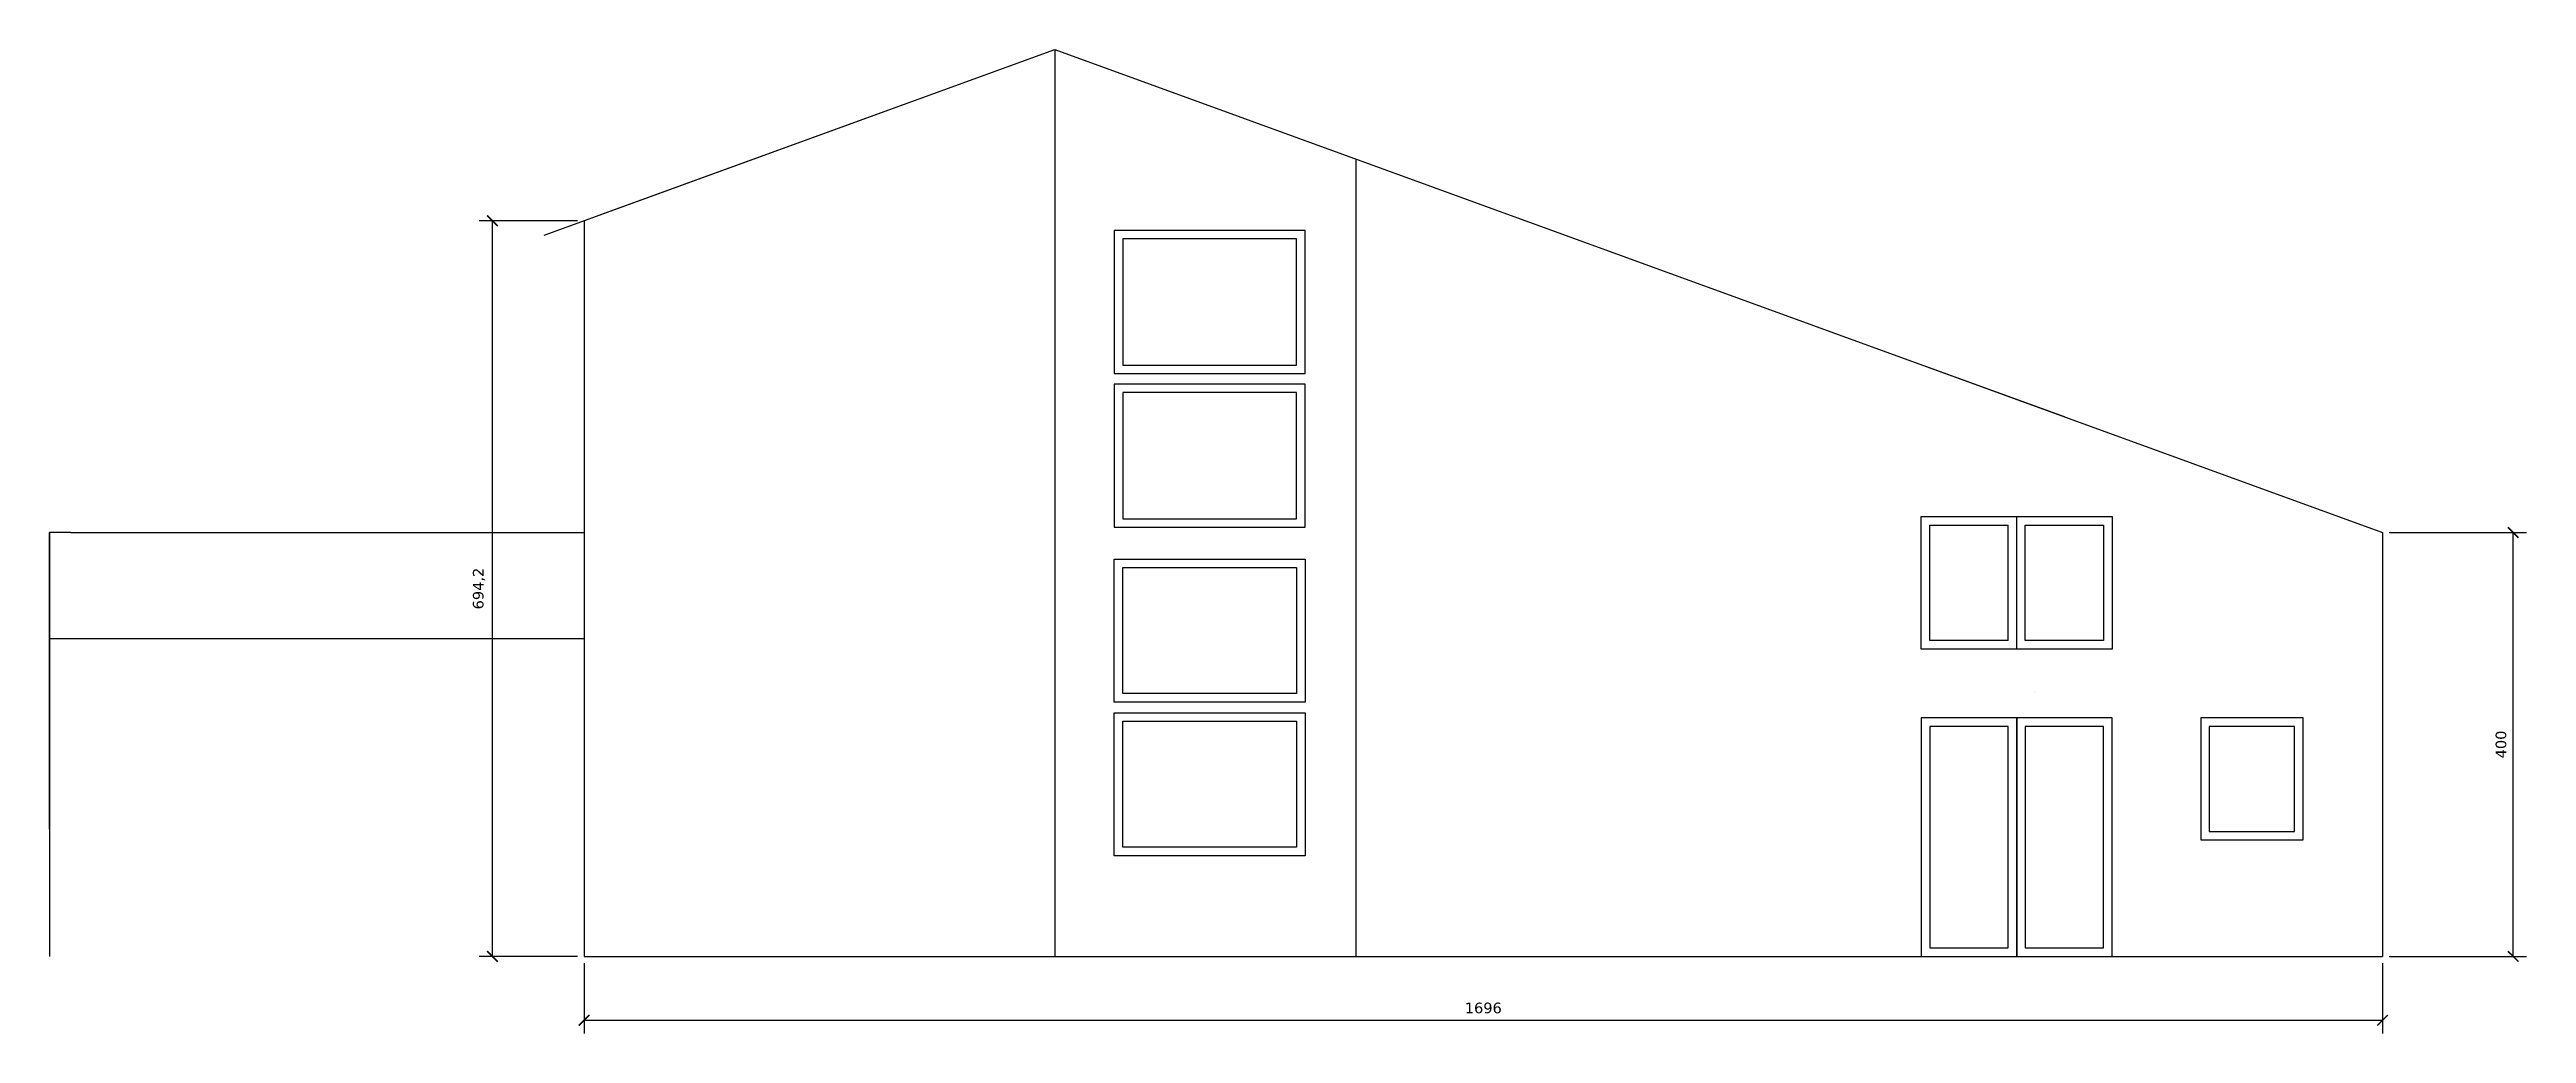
# Model space of a CAD drawing. Header units: centimetres. Extents: x -262314 to 1497847, y -126598 to 219599.
# Drawn here: x 541231 to 564588, y 71215 to 80499 of the extents above; entities that cross this region are included whole.
import ezdxf

# ---------------------------------------------------------------- set-up
doc = ezdxf.new("R2010")
doc.units = ezdxf.units.CM
doc.header["$PDMODE"] = 34
doc.header["$PDSIZE"] = 100
for name, color, linetype in [('A-FP 1', 2, 'Continuous'), ('A-Roof', 2, 'Continuous'), ('A-Wall', 30, 'Continuous'), ('Dimensions', 6, 'Continuous'), ('Facade-VUE', 233, 'Continuous'), ('I-Cloison', 11, 'Continuous'), ('I-STAIRS', 44, 'Continuous'), ('Mur de soutenement', 1, 'Continuous')]:
    doc.layers.add(name, color=color, linetype=linetype)
doc.styles.add('Seb', font='Verdana.ttf')
doc.dimstyles.new('d', dxfattribs={"dimtxt": 1, "dimasz": 1, "dimexe": 1.25, "dimexo": 0.625, "dimtad": 1, "dimdec": 1, "dimlfac": 0.1, "dimtxsty": 'Seb', "dimblk": 'ARCHTICK', "dimblk1": 'ARCHTICK', "dimblk2": 'ARCHTICK', "dimcen": 2.5, "dimclrd": 256, "dimclre": 256, "dimadec": 0, "dimazin": 0, "dimtfac": 1, "dimtdec": 1, "dimtmove": 0, "dimatfit": 3, "dimldrblk": 'ARCHTICK', "dimfxl": 1, "dimlwd": -1, "dimlwe": -1, "dimarcsym": 0})

# ---------------------------------------------------------------- blocks, each defined once
blk = doc.blocks.new('_ArchTick')
at = {"color": 0, "linetype": 'ByBlock', "const_width": 0.15}
blk.add_lwpolyline([(-0.5, -0.5), (0.5, 0.5)], dxfattribs=at)
blk = doc.blocks.new('*D2806')
at = {"layer": 'Defpoints', "color": 0, "transparency": 16777216}
for p in [(546271, 71942), (563231, 71942), (563231, 71340)]:
    blk.add_point(p, dxfattribs=at)
at = {"layer": 'Dimensions', "transparency": 16777216}
for p, q in [((546271, 71879), (546271, 71215)), ((563231, 71879), (563231, 71215)), ((546271, 71340), (563231, 71340))]:
    blk.add_line(p, q, dxfattribs=at)
at = {"layer": 'Dimensions', "transparency": 16777216, "xscale": 100, "yscale": 100, "zscale": 100, "rotation": 180}
blk.add_blockref('_ArchTick', (546271, 71340), dxfattribs=at)
at = {"layer": 'Dimensions', "transparency": 16777216, "xscale": 100, "yscale": 100, "zscale": 100}
blk.add_blockref('_ArchTick', (563231, 71340), dxfattribs=at)
at = {"layer": 'Dimensions', "color": 0, "transparency": 16777216, "insert": (554751, 71455), "char_height": 100, "attachment_point": 5, "style": 'Seb'}
blk.add_mtext('1696', dxfattribs=at)
blk = doc.blocks.new('*D2807')
at = {"layer": 'Defpoints', "color": 0, "transparency": 16777216}
for p in [(563231, 75942), (564463, 75942), (563231, 71942)]:
    blk.add_point(p, dxfattribs=at)
at = {"layer": 'Dimensions', "transparency": 16777216}
for p, q in [((563293, 75942), (564588, 75942)), ((564463, 71942), (564463, 75942)), ((563293, 71942), (564588, 71942))]:
    blk.add_line(p, q, dxfattribs=at)
at = {"layer": 'Dimensions', "transparency": 16777216, "xscale": 100, "yscale": 100, "zscale": 100}
for p, rotation in [((564463, 75942), 90), ((564463, 71942), 270)]:
    blk.add_blockref('_ArchTick', p, dxfattribs=dict(at, rotation=rotation))
at = {"layer": 'Dimensions', "color": 0, "transparency": 16777216, "insert": (564348, 73942), "char_height": 100, "attachment_point": 5, "rotation": 90, "style": 'Seb'}
blk.add_mtext('400', dxfattribs=at)
blk = doc.blocks.new('*D2808')
at = {"layer": 'Defpoints', "color": 0, "transparency": 16777216}
for p in [(545407, 78884), (546271, 78884), (546271, 71942)]:
    blk.add_point(p, dxfattribs=at)
at = {"layer": 'Dimensions', "transparency": 16777216}
for p, q in [((546208, 78884), (545282, 78884)), ((545407, 71942), (545407, 78884)), ((546208, 71942), (545282, 71942))]:
    blk.add_line(p, q, dxfattribs=at)
at = {"layer": 'Dimensions', "transparency": 16777216, "xscale": 100, "yscale": 100, "zscale": 100}
for p, rotation in [((545407, 78884), 90), ((545407, 71942), 270)]:
    blk.add_blockref('_ArchTick', p, dxfattribs=dict(at, rotation=rotation))
at = {"layer": 'Dimensions', "color": 0, "transparency": 16777216, "insert": (545281, 75413), "char_height": 100, "attachment_point": 5, "rotation": 90, "style": 'Seb'}
blk.add_mtext('694,2', dxfattribs=at)

msp = doc.modelspace()

# ---------------------------------------------------------------- linework, layer by layer
at = {"layer": 'A-FP 1'}
for p, q in [((541430.8, 75941.79), (546270.8, 75941.79)), ((541230.8, 74941.79), (546270.8, 74941.79))]:
    msp.add_line(p, q, dxfattribs=at)
at = {"layer": 'A-Roof'}
for p, q in [((545894.93, 78746.75), (550709.59, 80499.14)), ((546430.8, 78941.79), (550709.59, 80499.14)), ((550709.59, 80499.14), (563230.8, 75941.79)), ((563230.8, 75941.79), (563230.8, 75341.79))]:
    msp.add_line(p, q, dxfattribs=at)
at = {"layer": 'A-Wall'}
msp.add_line((546270.8, 78883.56), (546270.8, 71941.79), dxfattribs=at)
at = {"layer": 'Facade-VUE'}
for p, q in [((550709.59, 80499.14), (550709.59, 71941.79)), ((553549.97, 79465.33), (553549.97, 71941.79)), ((559700.8, 74921.79), (559700.8, 76011.79)), ((559780.8, 74841.79), (559780.8, 76091.79)), ((559860.8, 74921.79), (559860.8, 76011.79))]:
    msp.add_line(p, q, dxfattribs=at)
for points in [[(551270.8, 77441.79), (553070.8, 77441.79), (553070.8, 78791.79), (551270.8, 78791.79)], [(551350.8, 77521.79), (552990.8, 77521.79), (552990.8, 78711.79), (551350.8, 78711.79)], [(551270.8, 75991.79), (553070.8, 75991.79), (553070.8, 77341.79), (551270.8, 77341.79)], [(551350.8, 76071.79), (552990.8, 76071.79), (552990.8, 77261.79), (551350.8, 77261.79)], [(560680.8, 74841.79), (558880.8, 74841.79), (558880.8, 76091.79), (560680.8, 76091.79)], [(553070.8, 74341.79), (551270.8, 74341.79), (551270.8, 75691.79), (553070.8, 75691.79)], [(552990.8, 74421.79), (551350.8, 74421.79), (551350.8, 75611.79), (552990.8, 75611.79)], [(553070.8, 72891.79), (551270.8, 72891.79), (551270.8, 74241.79), (553070.8, 74241.79)], [(552990.8, 72971.79), (551350.8, 72971.79), (551350.8, 74161.79), (552990.8, 74161.79)], [(558880.8, 71941.79), (559780.8, 71941.79), (559780.8, 74191.79), (558880.8, 74191.79)], [(558960.8, 72021.79), (559700.8, 72021.79), (559700.8, 74111.79), (558960.8, 74111.79)], [(559780.8, 71941.79), (560680.8, 71941.79), (560680.8, 74191.79), (559780.8, 74191.79)], [(559860.8, 72021.79), (560600.8, 72021.79), (560600.8, 74111.79), (559860.8, 74111.79)], [(561515.8, 74191.79), (561515.8, 73041.79), (562480.8, 73041.79), (562480.8, 74191.79)], [(561595.8, 74111.79), (561595.8, 73121.79), (562400.8, 73121.79), (562400.8, 74111.79)]]:
    msp.add_lwpolyline(points, close=True, dxfattribs=at)
for points in [[(559700.8, 74921.79), (558960.8, 74921.79), (558960.8, 76011.79), (559700.8, 76011.79)], [(559860.8, 76011.79), (560600.8, 76011.79), (560600.8, 74921.79), (559860.8, 74921.79)]]:
    msp.add_lwpolyline(points, dxfattribs=at)
at = {"layer": 'I-Cloison'}
msp.add_line((559951.71, 74441.79), (559951.71, 74441.79), dxfattribs=at)
at = {"layer": 'I-STAIRS'}
for p, q in [((541230.8, 73141.79), (541230.8, 75941.79)), ((541230.8, 75941.79), (541230.8, 75791.79))]:
    msp.add_line(p, q, dxfattribs=at)
at = {"layer": 'Mur de soutenement'}
for p, q in [((560230.8, 77033.7), (558915.23, 77512.53)), ((541430.8, 75941.79), (541230.8, 75941.79)), ((541230.8, 75941.79), (541230.8, 71941.79)), ((541230.8, 75941.79), (541230.8, 72941.79)), ((563230.8, 75741.79), (563230.8, 71941.79)), ((541230.8, 73941.79), (541230.8, 72941.79)), ((546270.8, 71941.79), (563230.8, 71941.79))]:
    msp.add_line(p, q, dxfattribs=at)

# ---------------------------------------------------------------- dimensions: what is measured, and where the dimension line sits
at = {"layer": 'Dimensions'}
for base, p1, p2, picture, middle in [((545407.47, 78883.56), (546270.8, 71941.79), (546270.8, 78883.56), '*D2808', (545281.17, 75412.68)), ((564462.85, 75941.79), (563230.8, 71941.79), (563230.8, 75941.79), '*D2807', (564347.96, 73941.79))]:
    dim = msp.add_linear_dim(base=base, p1=p1, p2=p2, angle=90, dimstyle='d', dxfattribs=at)
    dim.commit()
    dim.dimension.update_dxf_attribs({"geometry": picture, "text_midpoint": middle})
dim = msp.add_linear_dim(base=(563230.8, 71339.9), p1=(546270.8, 71941.79), p2=(563230.8, 71941.79), dimstyle='d', dxfattribs=at)
dim.commit()
dim.dimension.update_dxf_attribs({"geometry": '*D2806', "text_midpoint": (554750.8, 71339.9), "dimtype": 160})

doc.saveas('drawing.dxf')
